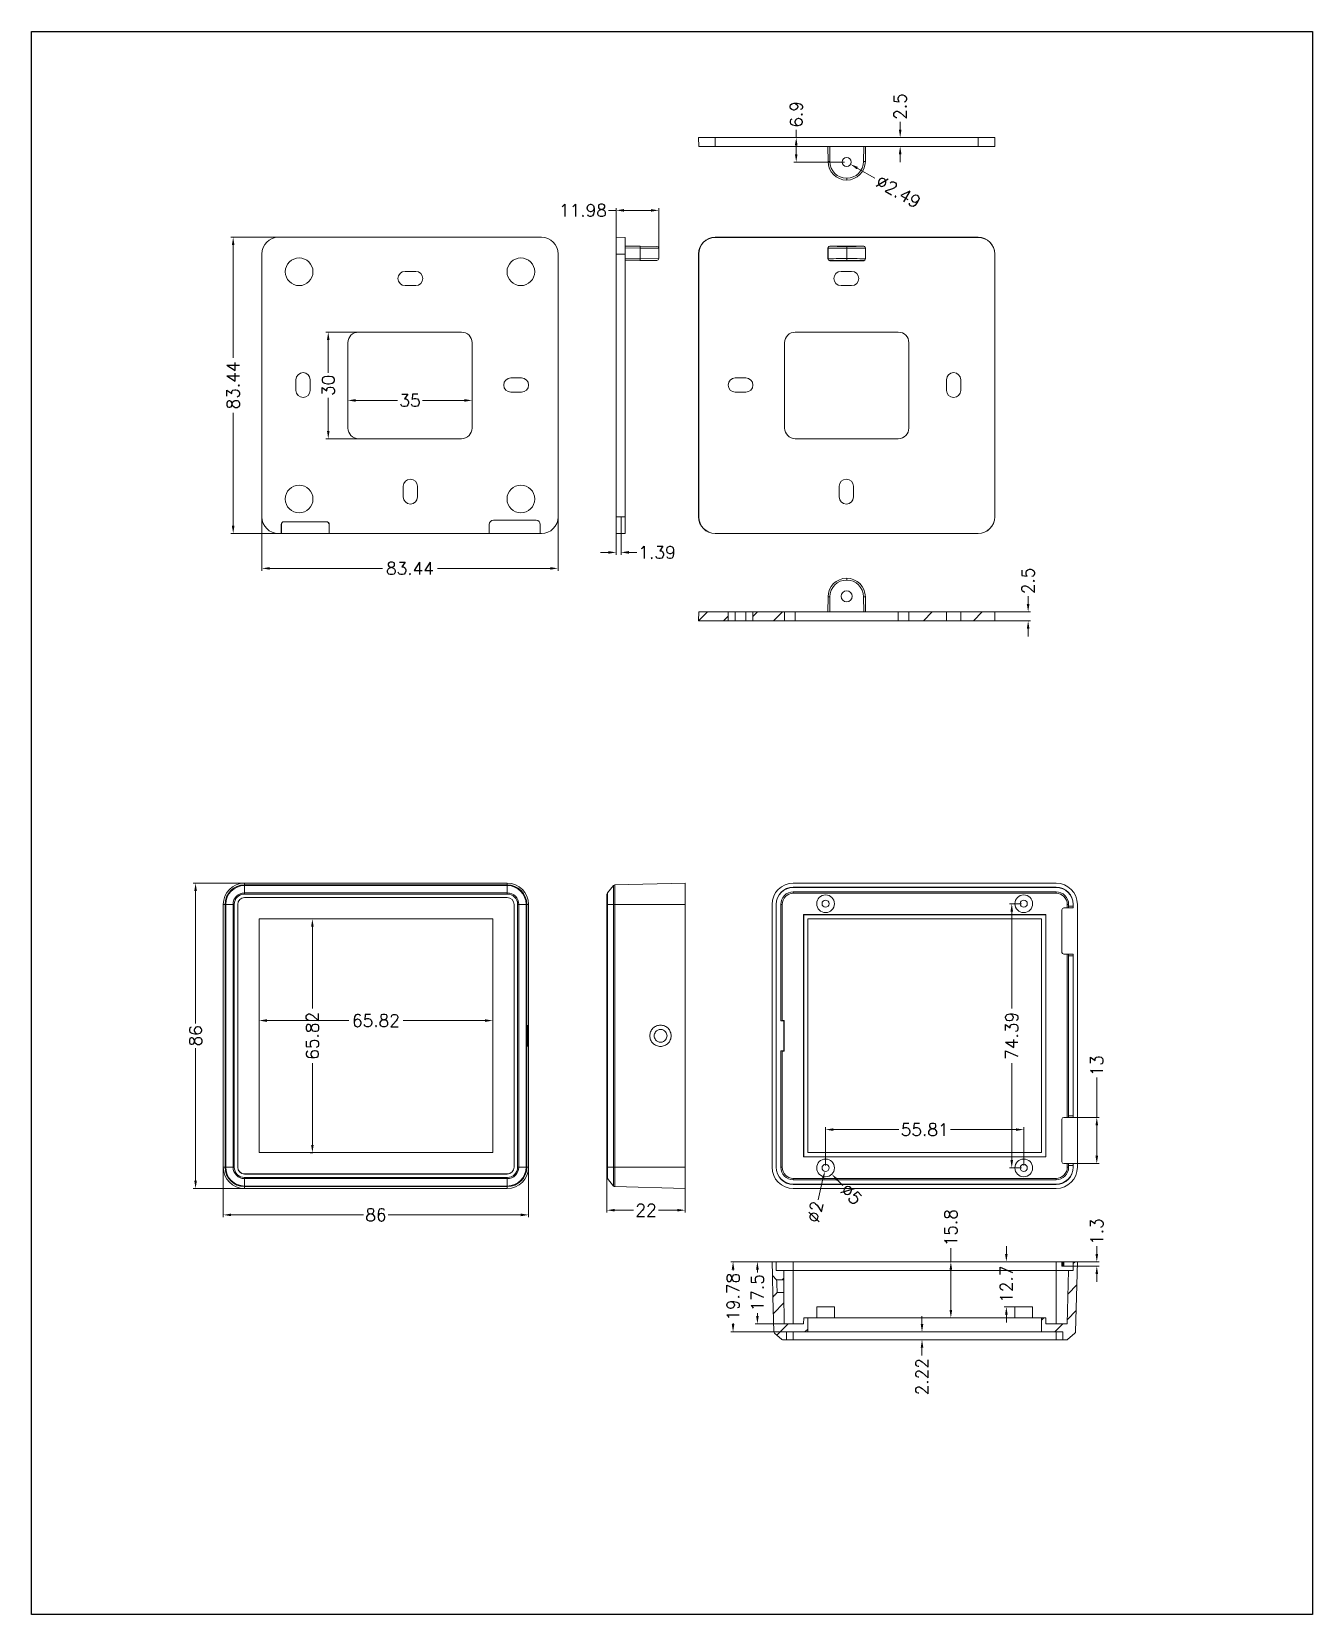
# Model space of a CAD drawing. Header units: millimetres. Extents: x 3222 to 3583, y 1077 to 1523.
import ezdxf

# ---------------------------------------------------------------- set-up
doc = ezdxf.new("R2010")
doc.units = ezdxf.units.MM
doc.layers.get('0').update_dxf_attribs({"linetype": 'CONTINUOUS'})
doc.layers.get('Defpoints').update_dxf_attribs({"linetype": 'CONTINUOUS'})
doc.layers.add('5', color=7, linetype='CONTINUOUS', true_color=0xffffff)
doc.layers.add('6', color=7, linetype='CONTINUOUS', true_color=0xffffff)
doc.styles.add('ROMANC', font='romanc.shx', dxfattribs={"bigfont": 'gbcbig.shx'})
doc.dimstyles.new('YanXiu', dxfattribs={"dimtxt": 2.5, "dimasz": 2.2, "dimexe": 0.66, "dimexo": 0.66, "dimgap": 0.66, "dimtad": 0, "dimdsep": 46, "dimtxsty": 'ROMANC', "dimcen": 0, "dimclrd": 256, "dimclre": 131, "dimclrt": 42, "dimazin": 2, "dimtfac": 1, "dimtofl": 0, "dimtmove": 0, "dimatfit": 3, "dimfxl": 0, "dimlwd": 5, "dimlwe": 5, "dimarcsym": 0})

msp = doc.modelspace()

# ---------------------------------------------------------------- blocks, each defined once
blk = doc.blocks.new('*D0')
at = {"color": 7, "lineweight": 0}
for p, q in [((-802.67, 71.25), (-802.67, 54.07)), ((-716.67, 69.83), (-716.67, 54.07))]:
    blk.add_line(p, q, dxfattribs=at)
at = {"lineweight": 0}
for p, q in [((-800.47, 54.73), (-763.17, 54.73)), ((-718.87, 54.73), (-756.18, 54.73))]:
    blk.add_line(p, q, dxfattribs=at)
for points in [[(-800.47, 55.1), (-800.47, 54.36), (-802.67, 54.73)], [(-718.87, 55.1), (-718.87, 54.36), (-716.67, 54.73)]]:
    blk.add_solid(points)
at = {"layer": 'Defpoints', "color": 0}
for p in [(-802.67, 71.91), (-716.67, 70.49), (-716.67, 54.73)]:
    blk.add_point(p, dxfattribs=at)
at = {"color": 7, "insert": (-759.67, 54.73), "char_height": 3.5, "attachment_point": 5, "style": 'ROMANC'}
blk.add_mtext('86', dxfattribs=at)
blk = doc.blocks.new('*D1')
at = {"color": 7, "lineweight": 0}
for p, q in [((-794.25, 148.16), (-811.12, 148.16)), ((-795.1, 62.16), (-811.12, 62.16))]:
    blk.add_line(p, q, dxfattribs=at)
at = {"lineweight": 0}
for p, q in [((-810.46, 145.96), (-810.46, 108.66)), ((-810.46, 64.36), (-810.46, 101.67))]:
    blk.add_line(p, q, dxfattribs=at)
for points in [[(-810.83, 145.96), (-810.09, 145.96), (-810.46, 148.16)], [(-810.83, 64.36), (-810.09, 64.36), (-810.46, 62.16)]]:
    blk.add_solid(points)
at = {"layer": 'Defpoints', "color": 0}
for p in [(-810.46, 148.16), (-793.59, 148.16), (-794.44, 62.16)]:
    blk.add_point(p, dxfattribs=at)
at = {"color": 7, "insert": (-810.46, 105.16), "char_height": 3.5, "attachment_point": 5, "rotation": 90, "style": 'ROMANC'}
blk.add_mtext('86', dxfattribs=at)
blk = doc.blocks.new('*D2')
at = {"color": 7, "lineweight": 0}
for p, q in [((-694.6, 68.33), (-694.6, 55.39)), ((-672.6, 69.23), (-672.6, 55.39))]:
    blk.add_line(p, q, dxfattribs=at)
at = {"lineweight": 0}
for p, q in [((-692.4, 56.05), (-687.09, 56.05)), ((-674.8, 56.05), (-680.11, 56.05))]:
    blk.add_line(p, q, dxfattribs=at)
for points in [[(-692.4, 56.41), (-692.4, 55.68), (-694.6, 56.05)], [(-674.8, 56.41), (-674.8, 55.68), (-672.6, 56.05)]]:
    blk.add_solid(points)
at = {"layer": 'Defpoints', "color": 0}
for p in [(-694.6, 68.99), (-672.6, 69.89), (-672.6, 56.05)]:
    blk.add_point(p, dxfattribs=at)
at = {"color": 7, "insert": (-683.6, 56.05), "char_height": 3.5, "attachment_point": 5, "style": 'ROMANC'}
blk.add_mtext('22', dxfattribs=at)
blk = doc.blocks.new('*D3')
at = {"lineweight": 0}
blk.add_line((-628.22, 63.03), (-629.75, 64.6), dxfattribs=at)
blk.add_solid([(-629.49, 64.86), (-630.02, 64.35), (-631.29, 66.18)])
at = {"layer": 'Defpoints', "color": 0}
for p in [(-634.78, 69.76), (-631.29, 66.18)]:
    blk.add_point(p, dxfattribs=at)
at = {"color": 7, "insert": (-625.78, 60.53), "char_height": 3.5, "attachment_point": 5, "rotation": 314.2916, "style": 'ROMANC'}
blk.add_mtext('∅5', dxfattribs=at)
blk = doc.blocks.new('*D4')
at = {"lineweight": 0}
blk.add_line((-635.16, 59), (-633.77, 64.85), dxfattribs=at)
blk.add_solid([(-634.13, 64.94), (-633.42, 64.77), (-633.27, 66.99)])
at = {"layer": 'Defpoints', "color": 0}
for p in [(-633.27, 66.99), (-632.8, 68.94)]:
    blk.add_point(p, dxfattribs=at)
at = {"color": 7, "insert": (-635.97, 55.6), "char_height": 3.5, "attachment_point": 5, "rotation": 76.6412, "style": 'ROMANC'}
blk.add_mtext('∅2', dxfattribs=at)
blk = doc.blocks.new('*D5')
at = {"lineweight": 0}
for p, q in [((-556.66, 43.75), (-556.66, 45.95)), ((-556.66, 38.05), (-556.66, 35.85))]:
    blk.add_line(p, q, dxfattribs=at)
at = {"color": 7, "lineweight": 0}
for p, q in [((-563.99, 41.55), (-556, 41.55)), ((-563.99, 40.25), (-556, 40.25))]:
    blk.add_line(p, q, dxfattribs=at)
for points in [[(-557.03, 43.75), (-556.29, 43.75), (-556.66, 41.55)], [(-557.03, 38.05), (-556.29, 38.05), (-556.66, 40.25)]]:
    blk.add_solid(points)
at = {"layer": 'Defpoints', "color": 0}
for p in [(-564.65, 41.55), (-564.65, 40.25), (-556.66, 41.55)]:
    blk.add_point(p, dxfattribs=at)
at = {"color": 7, "insert": (-556.66, 50.02), "char_height": 3.5, "attachment_point": 5, "rotation": 90, "style": 'ROMANC'}
blk.add_mtext('1.3', dxfattribs=at)
blk = doc.blocks.new('*D6')
at = {"lineweight": 0}
for p, q in [((-582.13, 43.75), (-582.13, 45.95)), ((-582.13, 26.65), (-582.13, 24.45))]:
    blk.add_line(p, q, dxfattribs=at)
at = {"color": 7, "lineweight": 0}
for p, q in [((-579.14, 41.55), (-582.79, 41.55)), ((-579.14, 28.85), (-582.79, 28.85))]:
    blk.add_line(p, q, dxfattribs=at)
for points in [[(-582.5, 43.75), (-581.77, 43.75), (-582.13, 41.55)], [(-582.5, 26.65), (-581.77, 26.65), (-582.13, 28.85)]]:
    blk.add_solid(points)
at = {"layer": 'Defpoints', "color": 0}
for p in [(-582.13, 41.55), (-578.48, 41.55), (-578.48, 28.85)]:
    blk.add_point(p, dxfattribs=at)
at = {"color": 7, "insert": (-582.13, 35.2), "char_height": 3.5, "attachment_point": 5, "rotation": 90, "style": 'ROMANC'}
blk.add_mtext('12.7', dxfattribs=at)
blk = doc.blocks.new('*D7')
at = {"lineweight": 0}
for p, q in [((-597.76, 41.55), (-597.76, 45.37)), ((-597.76, 27.95), (-597.76, 39.35))]:
    blk.add_line(p, q, dxfattribs=at)
at = {"color": 7, "lineweight": 0}
for p, q in [((-595.9, 41.55), (-598.42, 41.55)), ((-595.79, 25.75), (-598.42, 25.75))]:
    blk.add_line(p, q, dxfattribs=at)
for points in [[(-598.13, 39.35), (-597.4, 39.35), (-597.76, 41.55)], [(-598.13, 27.95), (-597.4, 27.95), (-597.76, 25.75)]]:
    blk.add_solid(points)
at = {"layer": 'Defpoints', "color": 0}
for p in [(-595.24, 41.55), (-597.76, 25.75), (-595.13, 25.75)]:
    blk.add_point(p, dxfattribs=at)
at = {"color": 7, "insert": (-597.76, 51.11), "char_height": 3.5, "attachment_point": 5, "rotation": 90, "style": 'ROMANC'}
blk.add_mtext('15.8', dxfattribs=at)
blk = doc.blocks.new('*D8')
at = {"color": 7, "lineweight": 0}
for p, q in [((-639.34, 41.55), (-659.76, 41.55)), ((-634.41, 21.77), (-659.76, 21.77))]:
    blk.add_line(p, q, dxfattribs=at)
at = {"lineweight": 0}
for p, q in [((-659.1, 39.35), (-659.1, 39.07)), ((-659.1, 23.97), (-659.1, 24.25))]:
    blk.add_line(p, q, dxfattribs=at)
for points in [[(-659.46, 39.35), (-658.73, 39.35), (-659.1, 41.55)], [(-659.46, 23.97), (-658.73, 23.97), (-659.1, 21.77)]]:
    blk.add_solid(points)
at = {"layer": 'Defpoints', "color": 0}
for p in [(-659.1, 41.55), (-638.68, 41.55), (-633.75, 21.77)]:
    blk.add_point(p, dxfattribs=at)
at = {"color": 7, "insert": (-659.1, 31.66), "char_height": 3.5, "attachment_point": 5, "rotation": 90, "style": 'ROMANC'}
blk.add_mtext('19.78', dxfattribs=at)
blk = doc.blocks.new('*D9')
at = {"lineweight": 0}
for p, q in [((-605.89, 23.97), (-605.89, 26.17)), ((-605.89, 17.35), (-605.89, 15.15))]:
    blk.add_line(p, q, dxfattribs=at)
at = {"color": 7, "lineweight": 0}
for p, q in [((-609.83, 21.77), (-605.23, 21.77)), ((-609.83, 19.55), (-605.23, 19.55))]:
    blk.add_line(p, q, dxfattribs=at)
for points in [[(-606.25, 23.97), (-605.52, 23.97), (-605.89, 21.77)], [(-606.25, 17.35), (-605.52, 17.35), (-605.89, 19.55)]]:
    blk.add_solid(points)
at = {"layer": 'Defpoints', "color": 0}
for p in [(-610.49, 21.77), (-610.49, 19.55), (-605.89, 19.55)]:
    blk.add_point(p, dxfattribs=at)
at = {"color": 7, "insert": (-605.89, 9.15), "char_height": 3.5, "attachment_point": 5, "rotation": 90, "style": 'ROMANC'}
blk.add_mtext('2.22', dxfattribs=at)
blk = doc.blocks.new('*D10')
at = {"color": 7, "lineweight": 0}
for p, q in [((-641.31, 41.55), (-652.9, 41.55)), ((-641.31, 24.05), (-652.9, 24.05))]:
    blk.add_line(p, q, dxfattribs=at)
at = {"lineweight": 0}
for p, q in [((-652.24, 39.35), (-652.24, 38.54)), ((-652.24, 26.25), (-652.24, 27.05))]:
    blk.add_line(p, q, dxfattribs=at)
for points in [[(-652.61, 39.35), (-651.87, 39.35), (-652.24, 41.55)], [(-652.61, 26.25), (-651.87, 26.25), (-652.24, 24.05)]]:
    blk.add_solid(points)
at = {"layer": 'Defpoints', "color": 0}
for p in [(-652.24, 41.55), (-640.65, 41.55), (-640.65, 24.05)]:
    blk.add_point(p, dxfattribs=at)
at = {"color": 7, "insert": (-652.24, 32.8), "char_height": 3.5, "attachment_point": 5, "rotation": 90, "style": 'ROMANC'}
blk.add_mtext('17.5', dxfattribs=at)
blk = doc.blocks.new('*D11')
at = {"lineweight": 0}
for p, q in [((-556.67, 82.16), (-556.67, 93.46)), ((-556.67, 71.36), (-556.67, 79.96))]:
    blk.add_line(p, q, dxfattribs=at)
at = {"color": 7, "lineweight": 0}
for p, q in [((-563.98, 82.16), (-556.01, 82.16)), ((-563.97, 69.16), (-556.01, 69.16))]:
    blk.add_line(p, q, dxfattribs=at)
for points in [[(-557.03, 79.96), (-556.3, 79.96), (-556.67, 82.16)], [(-557.03, 71.36), (-556.3, 71.36), (-556.67, 69.16)]]:
    blk.add_solid(points)
at = {"layer": 'Defpoints', "color": 0}
for p in [(-564.64, 82.16), (-564.63, 69.16), (-556.67, 69.16)]:
    blk.add_point(p, dxfattribs=at)
at = {"color": 7, "insert": (-556.67, 96.7), "char_height": 3.5, "attachment_point": 5, "rotation": 90, "style": 'ROMANC'}
blk.add_mtext('13', dxfattribs=at)
blk = doc.blocks.new('*D12')
at = {"color": 7, "lineweight": 0}
for p, q in [((-633.04, 68.63), (-633.04, 79.41)), ((-577.23, 68.63), (-577.23, 79.41))]:
    blk.add_line(p, q, dxfattribs=at)
at = {"lineweight": 0}
for p, q in [((-630.84, 78.75), (-612.37, 78.75)), ((-579.43, 78.75), (-597.89, 78.75))]:
    blk.add_line(p, q, dxfattribs=at)
for points in [[(-630.84, 79.11), (-630.84, 78.38), (-633.04, 78.75)], [(-579.43, 79.11), (-579.43, 78.38), (-577.23, 78.75)]]:
    blk.add_solid(points)
at = {"layer": 'Defpoints', "color": 0}
for p in [(-577.23, 78.75), (-633.04, 67.97), (-577.23, 67.97)]:
    blk.add_point(p, dxfattribs=at)
at = {"color": 7, "insert": (-605.13, 78.75), "char_height": 3.5, "attachment_point": 5, "style": 'ROMANC'}
blk.add_mtext('55.81', dxfattribs=at)
blk = doc.blocks.new('*D13')
at = {"color": 7, "lineweight": 0}
for p, q in [((-577.89, 142.36), (-581.27, 142.36)), ((-577.89, 67.97), (-581.27, 67.97))]:
    blk.add_line(p, q, dxfattribs=at)
at = {"lineweight": 0}
for p, q in [((-580.61, 140.16), (-580.61, 112.82)), ((-580.61, 70.17), (-580.61, 97.5))]:
    blk.add_line(p, q, dxfattribs=at)
for points in [[(-580.98, 140.16), (-580.25, 140.16), (-580.61, 142.36)], [(-580.98, 70.17), (-580.25, 70.17), (-580.61, 67.97)]]:
    blk.add_solid(points)
at = {"layer": 'Defpoints', "color": 0}
for p in [(-580.61, 142.36), (-577.23, 142.36), (-577.23, 67.97)]:
    blk.add_point(p, dxfattribs=at)
at = {"color": 7, "insert": (-580.61, 105.16), "char_height": 3.5, "attachment_point": 5, "rotation": 90, "style": 'ROMANC'}
blk.add_mtext('74.39', dxfattribs=at)
blk = doc.blocks.new('*D14')
at = {"color": 7, "lineweight": 0}
for p, q in [((-792.58, 118.17), (-792.58, 108.79)), ((-726.76, 118.17), (-726.76, 108.79))]:
    blk.add_line(p, q, dxfattribs=at)
at = {"lineweight": 0}
for p, q in [((-790.38, 109.45), (-767.33, 109.45)), ((-728.96, 109.45), (-752.01, 109.45))]:
    blk.add_line(p, q, dxfattribs=at)
for points in [[(-790.38, 109.82), (-790.38, 109.08), (-792.58, 109.45)], [(-728.96, 109.82), (-728.96, 109.08), (-726.76, 109.45)]]:
    blk.add_solid(points)
at = {"layer": 'Defpoints', "color": 0}
for p in [(-792.58, 118.83), (-726.76, 118.83), (-726.76, 109.45)]:
    blk.add_point(p, dxfattribs=at)
at = {"color": 7, "insert": (-759.67, 109.45), "char_height": 3.5, "attachment_point": 5, "style": 'ROMANC'}
blk.add_mtext('65.82', dxfattribs=at)
blk = doc.blocks.new('*D15')
at = {"color": 7, "lineweight": 0}
for p, q in [((-774.77, 138.07), (-778.22, 138.07)), ((-777.48, 72.25), (-778.22, 72.25))]:
    blk.add_line(p, q, dxfattribs=at)
at = {"lineweight": 0}
for p, q in [((-777.56, 135.87), (-777.56, 112.82)), ((-777.56, 74.45), (-777.56, 97.5))]:
    blk.add_line(p, q, dxfattribs=at)
for points in [[(-777.93, 135.87), (-777.2, 135.87), (-777.56, 138.07)], [(-777.93, 74.45), (-777.2, 74.45), (-777.56, 72.25)]]:
    blk.add_solid(points)
at = {"layer": 'Defpoints', "color": 0}
for p in [(-777.56, 138.07), (-774.11, 138.07), (-776.82, 72.25)]:
    blk.add_point(p, dxfattribs=at)
at = {"color": 7, "insert": (-777.56, 105.16), "char_height": 3.5, "attachment_point": 5, "rotation": 90, "style": 'ROMANC'}
blk.add_mtext('65.82', dxfattribs=at)
blk = doc.blocks.new('*D16')
at = {"color": 7, "lineweight": 0}
for p, q in [((-791.8, 269.9), (-791.8, 236.13)), ((-708.36, 264.92), (-708.36, 236.13))]:
    blk.add_line(p, q, dxfattribs=at)
at = {"lineweight": 0}
for p, q in [((-789.6, 236.79), (-757.82, 236.79)), ((-710.56, 236.79), (-742.33, 236.79))]:
    blk.add_line(p, q, dxfattribs=at)
for points in [[(-789.6, 237.15), (-789.6, 236.42), (-791.8, 236.79)], [(-710.56, 237.15), (-710.56, 236.42), (-708.36, 236.79)]]:
    blk.add_solid(points)
at = {"layer": 'Defpoints', "color": 0}
for p in [(-791.8, 270.56), (-708.36, 265.58), (-708.36, 236.79)]:
    blk.add_point(p, dxfattribs=at)
at = {"color": 7, "insert": (-750.08, 236.79), "char_height": 3.5, "attachment_point": 5, "style": 'ROMANC'}
blk.add_mtext('83.44', dxfattribs=at)
blk = doc.blocks.new('*D17')
at = {"color": 7, "lineweight": 0}
for p, q in [((-771.16, 330.03), (-800.53, 330.03)), ((-763.94, 246.59), (-800.53, 246.59))]:
    blk.add_line(p, q, dxfattribs=at)
at = {"lineweight": 0}
for p, q in [((-799.87, 327.83), (-799.87, 296.06)), ((-799.87, 248.79), (-799.87, 280.57))]:
    blk.add_line(p, q, dxfattribs=at)
for points in [[(-800.24, 327.83), (-799.51, 327.83), (-799.87, 330.03)], [(-800.24, 248.79), (-799.51, 248.79), (-799.87, 246.59)]]:
    blk.add_solid(points)
at = {"layer": 'Defpoints', "color": 0}
for p in [(-799.87, 330.03), (-770.5, 330.03), (-763.28, 246.59)]:
    blk.add_point(p, dxfattribs=at)
at = {"color": 7, "insert": (-799.87, 288.31), "char_height": 3.5, "attachment_point": 5, "rotation": 90, "style": 'ROMANC'}
blk.add_mtext('83.44', dxfattribs=at)
blk = doc.blocks.new('*D18')
at = {"color": 7, "lineweight": 0}
for p, q in [((-767.58, 290.93), (-767.58, 283.43)), ((-732.58, 287.65), (-732.58, 283.43))]:
    blk.add_line(p, q, dxfattribs=at)
at = {"lineweight": 0}
for p, q in [((-765.38, 284.09), (-753.57, 284.09)), ((-734.78, 284.09), (-746.58, 284.09))]:
    blk.add_line(p, q, dxfattribs=at)
for points in [[(-765.38, 284.45), (-765.38, 283.72), (-767.58, 284.09)], [(-734.78, 284.45), (-734.78, 283.72), (-732.58, 284.09)]]:
    blk.add_solid(points)
at = {"layer": 'Defpoints', "color": 0}
for p in [(-767.58, 291.59), (-732.58, 288.31), (-732.58, 284.09)]:
    blk.add_point(p, dxfattribs=at)
at = {"color": 7, "insert": (-750.08, 284.09), "char_height": 3.5, "attachment_point": 5, "style": 'ROMANC'}
blk.add_mtext('35', dxfattribs=at)
blk = doc.blocks.new('*D19')
at = {"color": 7, "lineweight": 0}
for p, q in [((-758.87, 303.31), (-773.76, 303.31)), ((-758.87, 273.31), (-773.76, 273.31))]:
    blk.add_line(p, q, dxfattribs=at)
at = {"lineweight": 0}
for p, q in [((-773.1, 301.11), (-773.1, 291.81)), ((-773.1, 275.51), (-773.1, 284.82))]:
    blk.add_line(p, q, dxfattribs=at)
for points in [[(-773.46, 301.11), (-772.73, 301.11), (-773.1, 303.31)], [(-773.46, 275.51), (-772.73, 275.51), (-773.1, 273.31)]]:
    blk.add_solid(points)
at = {"layer": 'Defpoints', "color": 0}
for p in [(-773.1, 303.31), (-758.21, 303.31), (-758.21, 273.31)]:
    blk.add_point(p, dxfattribs=at)
at = {"color": 7, "insert": (-773.1, 288.31), "char_height": 3.5, "attachment_point": 5, "rotation": 90, "style": 'ROMANC'}
blk.add_mtext('30', dxfattribs=at)
blk = doc.blocks.new('*D20')
at = {"lineweight": 0}
for p, q in [((-692.02, 337.61), (-694.22, 337.61)), ((-682.24, 337.61), (-689.82, 337.61))]:
    blk.add_line(p, q, dxfattribs=at)
at = {"color": 7, "lineweight": 0}
for p, q in [((-692.02, 328.33), (-692.02, 338.27)), ((-680.04, 326.15), (-680.04, 338.27))]:
    blk.add_line(p, q, dxfattribs=at)
for points in [[(-689.82, 337.97), (-689.82, 337.24), (-692.02, 337.61)], [(-682.24, 337.97), (-682.24, 337.24), (-680.04, 337.61)]]:
    blk.add_solid(points)
at = {"layer": 'Defpoints', "color": 0}
for p in [(-692.02, 337.61), (-692.02, 327.67), (-680.04, 325.49)]:
    blk.add_point(p, dxfattribs=at)
at = {"color": 7, "insert": (-701.38, 337.61), "char_height": 3.5, "attachment_point": 5, "style": 'ROMANC'}
blk.add_mtext('11.98', dxfattribs=at)
blk = doc.blocks.new('*D21')
at = {"color": 7, "lineweight": 0}
for p, q in [((-626.62, 358.12), (-641.97, 358.12)), ((-627.75, 351.22), (-641.97, 351.22))]:
    blk.add_line(p, q, dxfattribs=at)
at = {"lineweight": 0}
for p, q in [((-641.31, 358.12), (-641.31, 360.32)), ((-641.31, 353.42), (-641.31, 355.92))]:
    blk.add_line(p, q, dxfattribs=at)
for points in [[(-641.68, 355.92), (-640.94, 355.92), (-641.31, 358.12)], [(-641.68, 353.42), (-640.94, 353.42), (-641.31, 351.22)]]:
    blk.add_solid(points)
at = {"layer": 'Defpoints', "color": 0}
for p in [(-641.31, 358.12), (-625.96, 358.12), (-627.09, 351.22)]:
    blk.add_point(p, dxfattribs=at)
at = {"color": 7, "insert": (-641.31, 364.65), "char_height": 3.5, "attachment_point": 5, "rotation": 90, "style": 'ROMANC'}
blk.add_mtext('6.9', dxfattribs=at)
blk = doc.blocks.new('*D22')
at = {"lineweight": 0}
for p, q in [((-612.04, 360.32), (-612.04, 362.52)), ((-612.04, 353.42), (-612.04, 351.22))]:
    blk.add_line(p, q, dxfattribs=at)
at = {"color": 7, "lineweight": 0}
for p, q in [((-613.57, 358.12), (-611.38, 358.12)), ((-613.57, 355.62), (-611.38, 355.62))]:
    blk.add_line(p, q, dxfattribs=at)
for points in [[(-612.4, 360.32), (-611.67, 360.32), (-612.04, 358.12)], [(-612.4, 353.42), (-611.67, 353.42), (-612.04, 355.62)]]:
    blk.add_solid(points)
at = {"layer": 'Defpoints', "color": 0}
for p in [(-614.23, 358.12), (-612.04, 358.12), (-614.23, 355.62)]:
    blk.add_point(p, dxfattribs=at)
at = {"color": 7, "insert": (-612.04, 366.85), "char_height": 3.5, "attachment_point": 5, "rotation": 90, "style": 'ROMANC'}
blk.add_mtext('2.5', dxfattribs=at)
blk = doc.blocks.new('*D23')
at = {"lineweight": 0}
blk.add_line((-619.2, 346.69), (-624.11, 349.51), dxfattribs=at)
blk.add_solid([(-623.93, 349.83), (-624.29, 349.19), (-626.02, 350.6)])
at = {"layer": 'Defpoints', "color": 0}
for p in [(-628.17, 351.84), (-626.02, 350.6)]:
    blk.add_point(p, dxfattribs=at)
at = {"color": 7, "insert": (-612.56, 342.88), "char_height": 3.5, "attachment_point": 5, "rotation": 330.1527, "style": 'ROMANC'}
blk.add_mtext('∅2.49', dxfattribs=at)
blk = doc.blocks.new('*D24')
at = {"color": 7, "lineweight": 0}
for p, q in [((-692.02, 248.29), (-692.02, 240.63)), ((-690.63, 248.29), (-690.63, 240.63))]:
    blk.add_line(p, q, dxfattribs=at)
at = {"lineweight": 0}
for p, q in [((-694.22, 241.29), (-696.42, 241.29)), ((-688.43, 241.29), (-686.23, 241.29))]:
    blk.add_line(p, q, dxfattribs=at)
for points in [[(-694.22, 241.66), (-694.22, 240.92), (-692.02, 241.29)], [(-688.43, 241.66), (-688.43, 240.92), (-690.63, 241.29)]]:
    blk.add_solid(points)
at = {"layer": 'Defpoints', "color": 0}
for p in [(-692.02, 248.95), (-690.63, 248.95), (-690.63, 241.29)]:
    blk.add_point(p, dxfattribs=at)
at = {"color": 7, "insert": (-680.49, 241.29), "char_height": 3.5, "attachment_point": 5, "style": 'ROMANC'}
blk.add_mtext('1.39', dxfattribs=at)
blk = doc.blocks.new('*D25')
at = {"lineweight": 0}
for p, q in [((-576, 226.73), (-576, 228.93)), ((-576, 219.83), (-576, 217.63))]:
    blk.add_line(p, q, dxfattribs=at)
at = {"color": 7, "lineweight": 0}
for p, q in [((-592.09, 224.53), (-575.34, 224.53)), ((-592.09, 222.03), (-575.34, 222.03))]:
    blk.add_line(p, q, dxfattribs=at)
for points in [[(-576.37, 226.73), (-575.64, 226.73), (-576, 224.53)], [(-576.37, 219.83), (-575.64, 219.83), (-576, 222.03)]]:
    blk.add_solid(points)
at = {"layer": 'Defpoints', "color": 0}
for p in [(-592.75, 224.53), (-576, 224.53), (-592.75, 222.03)]:
    blk.add_point(p, dxfattribs=at)
at = {"color": 7, "insert": (-576, 233.26), "char_height": 3.5, "attachment_point": 5, "rotation": 90, "style": 'ROMANC'}
blk.add_mtext('2.5', dxfattribs=at)

# ---------------------------------------------------------------- dimensions: what is measured, and where the dimension line sits
for base, p1, p2, picture, middle in [((3437.258, 1492.742), (3451.474, 1485.842), (3452.611, 1492.742), '*D21', (3437.258, 1499.268)), ((3466.534, 1492.742), (3464.339, 1490.242), (3464.339, 1492.742), '*D22', (3466.534, 1501.468)), ((3278.695, 1464.655), (3315.292, 1381.211), (3308.065, 1464.655), '*D17', (3278.695, 1422.933)), ((3305.472, 1437.933), (3320.358, 1407.933), (3320.358, 1437.933), '*D19', (3305.472, 1422.933)), ((3502.564, 1359.15), (3485.823, 1356.65), (3485.823, 1359.15), '*D25', (3502.564, 1367.877)), ((3268.108, 1282.784), (3284.125, 1196.784), (3284.976, 1282.784), '*D1', (3268.108, 1239.784)), ((3521.909, 1176.166), (3513.918, 1174.866), (3513.918, 1176.166), '*D5', (3521.909, 1184.643)), ((3496.437, 1176.166), (3500.092, 1163.466), (3500.092, 1176.166), '*D6', (3496.437, 1169.816)), ((3472.681, 1154.166), (3468.076, 1156.386), (3468.076, 1154.166), '*D9', (3472.681, 1143.773))]:
    dim = msp.add_linear_dim(base=base, p1=p1, p2=p2, angle=90, dimstyle='YanXiu', override={"dimtxt": 3.5, "dimclre": 7, "dimclrt": 7, "dimlwd": 0, "dimlwe": 0})
    dim.commit()
    dim.dimension.update_dxf_attribs({"geometry": picture, "text_midpoint": middle, "insert": (4078.569, 1134.62)})
for p1, p2, picture, middle in [((3450.395, 1486.461), (3452.553, 1485.223), '*D23', (3466.01, 1477.501)), ((3445.764, 1203.56), (3445.302, 1201.614), '*D4', (3442.597, 1190.223))]:
    dim = msp.add_diameter_dim_2p(p1=p1, p2=p2, dimstyle='YanXiu', override={"dimtxt": 3.5, "dimclre": 7, "dimclrt": 7, "dimlwd": 0, "dimlwe": 0})
    dim.commit()
    dim.dimension.update_dxf_attribs({"geometry": picture, "text_midpoint": middle, "dimtype": 131, "insert": (4078.569, 1134.62)})
for base, p1, p2, picture, middle in [((3386.545, 1472.226), (3398.525, 1460.113), (3386.545, 1462.294), '*D20', (3377.185, 1472.226)), ((3345.992, 1418.707), (3310.992, 1426.211), (3345.992, 1422.933), '*D18', (3328.492, 1418.707)), ((3370.213, 1371.407), (3286.77, 1405.179), (3370.213, 1400.196), '*D16', (3328.492, 1371.407)), ((3387.939, 1375.909), (3386.545, 1383.572), (3387.939, 1383.572), '*D24', (3398.082, 1375.909)), ((3361.896, 1189.351), (3275.896, 1206.535), (3361.896, 1205.112), '*D0', (3318.896, 1189.351)), ((3405.968, 1190.666), (3383.968, 1203.613), (3405.968, 1204.513), '*D2', (3394.968, 1190.666))]:
    dim = msp.add_linear_dim(base=base, p1=p1, p2=p2, dimstyle='YanXiu', override={"dimtxt": 3.5, "dimclre": 7, "dimclrt": 7, "dimlwd": 0, "dimlwe": 0})
    dim.commit()
    dim.dimension.update_dxf_attribs({"geometry": picture, "text_midpoint": middle, "insert": (4078.569, 1134.62)})
at = {"color": 1}
for base, p1, p2, picture, middle in [((3497.955, 1276.98), (3501.342, 1202.587), (3501.342, 1276.98), '*D13', (3497.955, 1239.784)), ((3301.005, 1272.694), (3301.746, 1206.873), (3304.464, 1272.694), '*D15', (3301.005, 1239.784))]:
    dim = msp.add_linear_dim(base=base, p1=p1, p2=p2, angle=90, dimstyle='YanXiu', override={"dimtxt": 3.5, "dimclre": 7, "dimclrt": 7, "dimlwd": 0, "dimlwe": 0}, dxfattribs=at)
    dim.commit()
    dim.dimension.update_dxf_attribs({"geometry": picture, "text_midpoint": middle, "insert": (4078.569, 1134.62)})
for base, p1, p2, picture, middle in [((3351.806, 1244.07), (3285.985, 1253.451), (3351.806, 1253.451), '*D14', (3318.896, 1244.07)), ((3501.342, 1213.368), (3445.533, 1202.587), (3501.342, 1202.587), '*D12', (3473.438, 1213.368))]:
    dim = msp.add_linear_dim(base=base, p1=p1, p2=p2, dimstyle='YanXiu', override={"dimtxt": 3.5, "dimclre": 7, "dimclrt": 7, "dimlwd": 0, "dimlwe": 0}, dxfattribs=at)
    dim.commit()
    dim.dimension.update_dxf_attribs({"geometry": picture, "text_midpoint": middle, "insert": (4078.569, 1134.62)})
for base, p1, p2, picture, middle in [((3521.903, 1203.784), (3513.929, 1216.784), (3513.937, 1203.784), '*D11', (3521.903, 1231.325)), ((3480.805, 1160.366), (3483.327, 1176.166), (3483.437, 1160.366), '*D7', (3480.805, 1185.728)), ((3419.471, 1176.166), (3444.824, 1156.386), (3439.889, 1176.166), '*D8', (3419.471, 1166.276)), ((3426.33, 1176.166), (3437.916, 1158.666), (3437.916, 1176.166), '*D10', (3426.33, 1167.416))]:
    dim = msp.add_linear_dim(base=base, p1=p1, p2=p2, angle=90, dimstyle='YanXiu', override={"dimtxt": 3.5, "dimclre": 7, "dimclrt": 7, "dimlwd": 0, "dimlwe": 0})
    dim.commit()
    dim.dimension.update_dxf_attribs({"geometry": picture, "text_midpoint": middle, "dimtype": 128, "insert": (4078.569, 1134.62)})
dim = msp.add_diameter_dim_2p(p1=(3443.788, 1204.376), p2=(3447.279, 1200.797), dimstyle='YanXiu', override={"dimtxt": 3.5, "dimclre": 7, "dimclrt": 7, "dimlwd": 0, "dimlwe": 0})
dim.commit()
dim.dimension.update_dxf_attribs({"geometry": '*D3', "text_midpoint": (3452.791, 1195.147), "insert": (4078.569, 1134.62)})

# ---------------------------------------------------------------- linework, layer by layer
at = {"color": 7, "linetype": 'Continuous', "lineweight": 0}
for p, q in [((3515.271, 1175.648), (3515.789, 1176.166)), ((3433.294, 1171.066), (3433.748, 1171.52)), ((3513.801, 1167.142), (3516.266, 1169.607)), ((3430.82, 1161.556), (3433.809, 1164.545)), ((3506.348, 1159.69), (3507.025, 1160.366)), ((3513.611, 1159.917), (3516.077, 1162.382)), ((3431.78, 1155.48), (3434.966, 1158.666)), ((3439.722, 1156.386), (3440.527, 1157.191)), ((3510.081, 1156.386), (3512.361, 1158.666))]:
    msp.add_line(p, q, dxfattribs=at)
at = {"color": 1}
msp.add_lwpolyline([(3221.944, 1522.555), (3582.608, 1522.555), (3582.608, 1076.86), (3221.944, 1076.86)], close=True, dxfattribs=at)
at = {"layer": '5', "color": 7, "linetype": 'Continuous', "lineweight": 0}
for p, q in [((3281.896, 1282.784), (3355.896, 1282.784)), ((3281.896, 1282.784), (3281.896, 1282.266)), ((3281.896, 1282.266), (3355.896, 1282.266)), ((3281.896, 1282.266), (3281.896, 1282.087)), ((3355.896, 1282.087), (3281.896, 1282.087)), ((3281.896, 1282.087), (3281.896, 1280.016)), ((3281.896, 1280.016), (3281.896, 1279.694)), ((3281.896, 1280.016), (3355.896, 1280.016)), ((3355.896, 1279.694), (3281.896, 1279.694)), ((3355.896, 1282.266), (3355.896, 1282.784)), ((3355.896, 1282.266), (3355.896, 1282.087)), ((3355.896, 1280.016), (3355.896, 1282.087)), ((3355.896, 1280.016), (3355.896, 1279.694)), ((3383.968, 1276.784), (3383.968, 1279.694)), ((3384.085, 1280.016), (3385.823, 1282.087)), ((3384.085, 1280.016), (3384.085, 1276.784)), ((3385.823, 1282.087), (3385.823, 1276.784)), ((3386.193, 1282.266), (3405.968, 1282.784)), ((3386.193, 1282.266), (3386.193, 1276.784)), ((3405.968, 1282.784), (3405.968, 1276.784)), ((3510.438, 1282.784), (3436.438, 1282.784)), ((3510.438, 1281.625), (3436.438, 1281.625)), ((3436.438, 1281.582), (3436.438, 1281.625)), ((3510.438, 1281.582), (3436.438, 1281.582)), ((3436.438, 1279.924), (3436.438, 1280.317)), ((3436.438, 1280.317), (3510.438, 1280.317)), ((3510.438, 1279.924), (3436.438, 1279.924)), ((3510.438, 1281.582), (3510.438, 1281.625)), ((3510.438, 1280.317), (3510.438, 1279.924)), ((3275.896, 1202.784), (3275.896, 1276.784)), ((3276.413, 1276.784), (3275.896, 1276.784)), ((3276.413, 1202.784), (3276.413, 1276.784)), ((3276.413, 1276.784), (3276.592, 1276.784)), ((3278.663, 1276.784), (3276.592, 1276.784)), ((3276.592, 1276.784), (3276.592, 1202.784)), ((3278.663, 1202.784), (3278.663, 1276.784)), ((3278.663, 1276.784), (3278.985, 1276.784)), ((3278.985, 1276.784), (3278.985, 1202.784)), ((3279.973, 1202.784), (3279.973, 1276.784)), ((3279.985, 1276.784), (3279.973, 1276.784)), ((3279.985, 1202.784), (3279.985, 1276.784)), ((3281.896, 1278.694), (3281.896, 1278.706)), ((3281.896, 1278.706), (3355.896, 1278.706)), ((3281.896, 1278.694), (3355.896, 1278.694)), ((3355.896, 1278.694), (3355.896, 1278.706)), ((3357.806, 1276.784), (3357.818, 1276.784)), ((3357.806, 1276.784), (3357.806, 1202.784)), ((3357.818, 1276.784), (3357.818, 1202.784)), ((3358.806, 1276.784), (3359.128, 1276.784)), ((3358.806, 1202.784), (3358.806, 1276.784)), ((3359.128, 1276.784), (3359.128, 1202.784)), ((3361.199, 1276.784), (3359.128, 1276.784)), ((3361.199, 1276.784), (3361.378, 1276.784)), ((3361.199, 1202.784), (3361.199, 1276.784)), ((3361.896, 1276.784), (3361.378, 1276.784)), ((3361.378, 1276.784), (3361.378, 1202.784)), ((3361.896, 1276.784), (3361.896, 1202.784)), ((3383.968, 1276.784), (3384.085, 1276.784)), ((3383.968, 1202.784), (3383.968, 1276.784)), ((3384.085, 1276.784), (3384.085, 1202.784)), ((3385.823, 1276.784), (3384.085, 1276.784)), ((3385.823, 1276.784), (3386.193, 1276.784)), ((3385.823, 1202.784), (3385.823, 1276.784)), ((3405.968, 1276.784), (3386.193, 1276.784)), ((3386.193, 1276.784), (3386.193, 1202.784)), ((3405.968, 1276.784), (3405.968, 1202.784)), ((3430.438, 1276.784), (3430.438, 1202.784)), ((3431.64, 1276.784), (3431.596, 1276.784)), ((3431.596, 1276.784), (3431.596, 1202.784)), ((3431.64, 1276.784), (3431.64, 1202.784)), ((3432.904, 1243.992), (3432.904, 1276.784)), ((3432.904, 1276.784), (3433.297, 1276.784)), ((3433.297, 1276.784), (3433.297, 1244.123)), ((3512.079, 1275.284), (3512.079, 1263.284)), ((3515.28, 1275.784), (3512.579, 1275.784)), ((3513.579, 1276.784), (3513.972, 1276.784)), ((3513.579, 1275.783), (3513.579, 1276.784)), ((3513.937, 1276.284), (3513.972, 1276.284)), ((3513.937, 1275.783), (3513.937, 1276.284)), ((3513.972, 1276.784), (3513.972, 1276.284)), ((3515.236, 1276.284), (3513.972, 1276.284)), ((3515.236, 1276.284), (3515.236, 1276.784)), ((3515.236, 1276.784), (3515.28, 1276.784)), ((3515.236, 1275.783), (3515.236, 1276.284)), ((3515.28, 1276.784), (3515.28, 1275.784)), ((3516.438, 1202.784), (3516.438, 1276.784)), ((3285.985, 1272.694), (3351.806, 1272.694)), ((3285.985, 1206.873), (3285.985, 1272.694)), ((3351.806, 1272.694), (3351.806, 1206.873)), ((3507.548, 1273.894), (3439.327, 1273.894)), ((3439.327, 1273.894), (3439.327, 1205.673)), ((3439.357, 1273.865), (3439.327, 1273.894)), ((3439.357, 1273.865), (3507.519, 1273.865)), ((3439.357, 1205.703), (3439.357, 1273.865)), ((3440.527, 1206.873), (3440.527, 1272.694)), ((3440.527, 1272.694), (3506.348, 1272.694)), ((3506.348, 1272.694), (3506.348, 1206.873)), ((3507.519, 1273.865), (3507.548, 1273.894)), ((3507.519, 1273.865), (3507.519, 1205.703)), ((3507.548, 1205.673), (3507.548, 1273.894)), ((3512.579, 1262.784), (3515.28, 1262.784)), ((3513.579, 1216.785), (3513.579, 1262.783)), ((3513.937, 1262.284), (3513.937, 1262.784)), ((3513.972, 1262.284), (3513.937, 1262.284)), ((3513.972, 1262.284), (3515.236, 1262.284)), ((3513.972, 1262.284), (3513.972, 1217.284)), ((3515.236, 1262.284), (3515.236, 1262.784)), ((3515.236, 1217.284), (3515.236, 1262.284)), ((3515.28, 1262.784), (3515.28, 1216.784)), ((3432.904, 1243.992), (3433.297, 1244.123)), ((3432.904, 1243.992), (3433.73, 1243.992)), ((3433.861, 1244.123), (3433.297, 1244.123)), ((3433.73, 1243.992), (3433.861, 1244.123)), ((3433.73, 1243.992), (3433.73, 1235.575)), ((3433.861, 1235.444), (3433.861, 1244.123)), ((3433.73, 1235.575), (3432.904, 1235.575)), ((3432.904, 1202.784), (3432.904, 1235.575)), ((3433.297, 1235.444), (3432.904, 1235.575)), ((3433.297, 1235.444), (3433.861, 1235.444)), ((3433.297, 1235.444), (3433.297, 1202.784)), ((3433.73, 1235.575), (3433.861, 1235.444)), ((3512.579, 1216.784), (3515.28, 1216.784)), ((3513.937, 1217.284), (3513.972, 1217.284)), ((3513.937, 1216.783), (3513.937, 1217.284)), ((3513.972, 1217.284), (3515.236, 1217.284)), ((3515.213, 1216.783), (3515.213, 1217.284)), ((3512.079, 1204.284), (3512.079, 1216.284)), ((3351.806, 1206.873), (3285.985, 1206.873)), ((3439.357, 1205.703), (3439.327, 1205.673)), ((3439.327, 1205.673), (3507.548, 1205.673)), ((3507.519, 1205.703), (3439.357, 1205.703)), ((3506.348, 1206.873), (3440.527, 1206.873)), ((3507.519, 1205.703), (3507.548, 1205.673)), ((3515.28, 1203.784), (3512.579, 1203.784)), ((3513.579, 1202.784), (3513.579, 1203.784)), ((3513.937, 1203.284), (3513.937, 1203.784)), ((3515.213, 1203.284), (3515.213, 1203.784)), ((3515.28, 1203.784), (3515.28, 1202.784)), ((3275.896, 1202.784), (3276.413, 1202.784)), ((3276.413, 1202.784), (3276.592, 1202.784)), ((3276.592, 1202.784), (3278.663, 1202.784)), ((3278.663, 1202.784), (3278.985, 1202.784)), ((3279.985, 1202.784), (3279.973, 1202.784)), ((3281.896, 1200.873), (3281.896, 1200.861)), ((3355.896, 1200.873), (3281.896, 1200.873)), ((3355.896, 1200.861), (3281.896, 1200.861)), ((3281.896, 1199.873), (3281.896, 1199.551)), ((3281.896, 1199.873), (3355.896, 1199.873)), ((3355.896, 1199.551), (3281.896, 1199.551)), ((3281.896, 1199.551), (3281.896, 1197.48)), ((3355.896, 1200.873), (3355.896, 1200.861)), ((3355.896, 1199.873), (3355.896, 1199.551)), ((3355.896, 1197.48), (3355.896, 1199.551)), ((3357.806, 1202.784), (3357.818, 1202.784)), ((3358.806, 1202.784), (3359.128, 1202.784)), ((3359.128, 1202.784), (3361.199, 1202.784)), ((3361.199, 1202.784), (3361.378, 1202.784)), ((3361.378, 1202.784), (3361.896, 1202.784)), ((3383.968, 1202.784), (3384.085, 1202.784)), ((3383.968, 1199.873), (3383.968, 1202.784)), ((3384.085, 1199.551), (3384.085, 1202.784)), ((3384.085, 1202.784), (3385.823, 1202.784)), ((3385.823, 1197.48), (3384.085, 1199.551)), ((3385.823, 1197.48), (3385.823, 1202.784)), ((3385.823, 1202.784), (3386.193, 1202.784)), ((3386.193, 1202.784), (3405.968, 1202.784)), ((3386.193, 1202.784), (3386.193, 1197.301)), ((3405.968, 1196.784), (3405.968, 1202.784)), ((3431.64, 1202.784), (3431.596, 1202.784)), ((3433.297, 1202.784), (3432.904, 1202.784)), ((3436.438, 1199.25), (3436.438, 1199.643)), ((3436.438, 1199.643), (3510.438, 1199.643)), ((3510.438, 1199.25), (3436.438, 1199.25)), ((3510.438, 1199.643), (3510.438, 1199.25)), ((3513.972, 1202.784), (3513.579, 1202.784)), ((3513.972, 1203.284), (3513.937, 1203.284)), ((3515.236, 1203.284), (3513.972, 1203.284)), ((3513.972, 1203.284), (3513.972, 1202.784)), ((3515.236, 1202.784), (3515.236, 1203.284)), ((3515.236, 1202.784), (3515.28, 1202.784)), ((3281.896, 1197.48), (3355.896, 1197.48)), ((3281.896, 1197.48), (3281.896, 1197.301)), ((3355.896, 1197.301), (3281.896, 1197.301)), ((3281.896, 1197.301), (3281.896, 1196.784)), ((3355.896, 1196.784), (3281.896, 1196.784)), ((3355.896, 1197.48), (3355.896, 1197.301)), ((3355.896, 1196.784), (3355.896, 1197.301)), ((3405.968, 1196.784), (3386.193, 1197.301)), ((3436.438, 1197.985), (3436.438, 1197.942)), ((3436.438, 1197.985), (3510.438, 1197.985)), ((3436.438, 1197.942), (3510.438, 1197.942)), ((3436.438, 1196.784), (3510.438, 1196.784)), ((3510.438, 1197.985), (3510.438, 1197.942)), ((3431.596, 1176.166), (3430.438, 1176.166)), ((3430.438, 1176.166), (3430.541, 1172.235)), ((3430.541, 1172.235), (3431.74, 1171.066)), ((3430.698, 1166.235), (3430.541, 1172.235)), ((3431.596, 1176.166), (3431.64, 1173.666)), ((3436.438, 1176.166), (3431.596, 1176.166)), ((3433.73, 1173.666), (3431.64, 1173.666)), ((3433.752, 1171.066), (3433.73, 1173.666)), ((3433.73, 1173.666), (3436.438, 1173.666)), ((3510.438, 1176.166), (3436.438, 1176.166)), ((3436.438, 1173.666), (3436.438, 1176.166)), ((3436.438, 1158.666), (3436.438, 1173.666)), ((3436.438, 1173.666), (3510.438, 1173.666)), ((3510.438, 1173.666), (3510.438, 1176.166)), ((3512.079, 1176.166), (3510.438, 1176.166)), ((3510.438, 1173.666), (3510.438, 1158.666)), ((3510.438, 1173.666), (3513.972, 1173.666)), ((3512.079, 1174.866), (3512.079, 1176.166)), ((3512.079, 1176.166), (3512.579, 1176.166)), ((3512.079, 1175.841), (3512.579, 1175.841)), ((3512.079, 1175.516), (3512.579, 1175.516)), ((3512.079, 1175.191), (3512.579, 1175.191)), ((3512.579, 1174.866), (3512.079, 1174.866)), ((3512.117, 1176.166), (3512.117, 1174.866)), ((3512.225, 1176.166), (3512.225, 1174.866)), ((3512.387, 1176.166), (3512.387, 1174.866)), ((3512.579, 1176.166), (3512.579, 1174.866)), ((3512.579, 1176.166), (3512.579, 1174.866)), ((3512.579, 1176.166), (3515.28, 1176.166)), ((3512.579, 1174.866), (3515.257, 1174.866)), ((3513.579, 1158.666), (3513.972, 1173.666)), ((3515.236, 1173.666), (3513.972, 1173.666)), ((3515.236, 1173.666), (3515.28, 1176.166)), ((3516.438, 1176.166), (3515.28, 1176.166)), ((3515.92, 1156.391), (3516.438, 1176.166)), ((3433.752, 1171.066), (3431.74, 1171.066)), ((3433.784, 1167.466), (3433.752, 1171.066)), ((3430.698, 1166.235), (3430.956, 1156.391)), ((3431.897, 1167.466), (3433.784, 1167.466)), ((3433.861, 1158.666), (3433.784, 1167.466)), ((3443.033, 1163.466), (3443.033, 1160.366)), ((3448.033, 1163.466), (3443.033, 1163.466)), ((3448.033, 1160.366), (3448.033, 1163.466)), ((3498.842, 1163.466), (3498.842, 1160.366)), ((3498.842, 1163.466), (3501.342, 1163.466)), ((3501.342, 1163.466), (3503.842, 1163.466)), ((3503.842, 1160.366), (3503.842, 1163.466)), ((3439.357, 1160.366), (3439.327, 1158.666)), ((3440.527, 1160.366), (3439.357, 1160.366)), ((3440.527, 1160.366), (3440.527, 1156.386)), ((3440.527, 1160.366), (3506.348, 1160.366)), ((3507.519, 1160.366), (3506.348, 1160.366)), ((3506.348, 1156.386), (3506.348, 1160.366)), ((3507.548, 1158.666), (3507.519, 1160.366)), ((3431.134, 1156.021), (3433.206, 1154.283)), ((3439.327, 1158.666), (3433.861, 1158.666)), ((3434.516, 1154.166), (3434.527, 1156.386)), ((3440.527, 1156.386), (3434.527, 1156.386)), ((3436.438, 1156.386), (3436.438, 1154.166)), ((3506.348, 1156.386), (3440.527, 1156.386)), ((3512.348, 1156.386), (3506.348, 1156.386)), ((3513.579, 1158.666), (3507.548, 1158.666)), ((3510.438, 1156.386), (3510.438, 1154.166)), ((3512.348, 1156.386), (3512.36, 1154.166)), ((3513.67, 1154.283), (3515.742, 1156.021)), ((3434.516, 1154.166), (3433.527, 1154.166)), ((3436.438, 1154.166), (3434.516, 1154.166)), ((3510.438, 1154.166), (3436.438, 1154.166)), ((3512.36, 1154.166), (3510.438, 1154.166)), ((3513.349, 1154.166), (3512.36, 1154.166))]:
    msp.add_line(p, q, dxfattribs=at)
for centre, radius in [((3445.533, 1276.98), 2.5), ((3445.533, 1276.98), 1), ((3501.342, 1202.587), 2.5), ((3501.342, 1202.587), 1)]:
    msp.add_circle(centre, radius, dxfattribs=at)
at = {"layer": '5', "color": 7, "linetype": 'Continuous', "lineweight": 0, "extrusion": (0, 0, -1)}
for centre, radius in [((-3501.342, 1276.98), 2.5), ((-3501.342, 1276.98), 1), ((-3445.533, 1202.587), 2.5), ((-3445.533, 1202.587), 1)]:
    msp.add_circle(centre, radius, dxfattribs=at)
for centre, radius, start, end in [((-3281.896, 1276.784), 6, 0, 90), ((-3281.896, 1276.784), 5.482, 0, 90), ((-3281.896, 1276.784), 3.232, 0, 90), ((-3355.896, 1276.784), 6, 90, 180), ((-3355.896, 1276.784), 5.482, 90, 180), ((-3355.896, 1276.784), 3.232, 90, 180), ((-3436.438, 1276.784), 3.534, 0, 90), ((-3510.438, 1276.784), 3.534, 90, 180), ((-3281.896, 1276.784), 1.922, 0, 90), ((-3281.896, 1276.784), 1.911, 0, 90), ((-3355.896, 1276.784), 1.922, 90, 180), ((-3355.896, 1276.784), 1.911, 90, 180), ((-3281.896, 1202.784), 6, 270, 0), ((-3281.896, 1202.784), 5.482, 270, 0), ((-3281.896, 1202.784), 3.232, 270, 0), ((-3281.896, 1202.784), 1.922, 270, 0), ((-3281.896, 1202.784), 1.911, 270, 0), ((-3355.896, 1202.784), 1.922, 180, 270), ((-3355.896, 1202.784), 3.232, 180, 270), ((-3355.896, 1202.784), 5.482, 180, 270), ((-3355.896, 1202.784), 1.911, 180, 270), ((-3355.896, 1202.784), 6, 180, 270), ((-3436.438, 1202.784), 3.534, 270, 0), ((-3510.438, 1202.784), 3.534, 180, 270)]:
    msp.add_arc(centre, radius, start, end, dxfattribs=at)
at = {"layer": '5', "color": 7, "linetype": 'Continuous', "lineweight": 0}
for centre, radius, start, end in [((3281.896, 1276.784), 5.304, 90, 180), ((3281.896, 1276.784), 2.911, 90, 180), ((3355.896, 1276.784), 5.304, 0, 90), ((3355.896, 1276.784), 2.911, 0, 90), ((3384.468, 1279.694), 0.5, 140, 180), ((3386.206, 1281.766), 0.5, 91.5, 140), ((3436.438, 1276.784), 6, 90, 180), ((3436.438, 1276.784), 4.842, 90, 180), ((3436.438, 1276.784), 4.798, 90, 180), ((3436.438, 1276.784), 3.141, 90, 180), ((3510.438, 1276.784), 6, 0, 90), ((3510.438, 1276.784), 4.842, 0, 90), ((3510.438, 1276.784), 4.798, 0, 90), ((3510.438, 1276.784), 3.141, 0, 90), ((3512.579, 1275.284), 0.5, 90, 180), ((3512.579, 1263.284), 0.5, 180, 270), ((3512.579, 1216.284), 0.5, 90, 180), ((3512.579, 1204.284), 0.5, 180, 270), ((3281.896, 1202.784), 5.304, 180, 270), ((3281.896, 1202.784), 2.911, 180, 270), ((3355.896, 1202.784), 5.304, 270, 0), ((3355.896, 1202.784), 2.911, 270, 0), ((3384.468, 1199.873), 0.5, 180, 220), ((3436.438, 1202.784), 6, 180, 270), ((3436.438, 1202.784), 4.842, 180, 270), ((3436.438, 1202.784), 4.798, 180, 270), ((3436.438, 1202.784), 3.141, 180, 270), ((3510.438, 1202.784), 4.798, 270, 0), ((3510.438, 1202.784), 6, 270, 0), ((3510.438, 1202.784), 3.141, 270, 0), ((3510.438, 1202.784), 4.842, 270, 0), ((3386.206, 1197.801), 0.5, 220, 268.5), ((3431.455, 1156.404), 0.5, 181.5, 230), ((3515.42, 1156.404), 0.5, 310, 358.5), ((3433.527, 1154.666), 0.5, 230, 270), ((3513.349, 1154.666), 0.5, 270, 310)]:
    msp.add_arc(centre, radius, start, end, dxfattribs=at)
at = {"layer": '5', "color": 7, "linetype": 'Continuous', "lineweight": 0, "extrusion": (0, 0, -1)}
msp.add_ellipse((3433.768, 1239.784), major_axis=(0, 1.8), ratio=0.0087269, dxfattribs=at)
at = {"layer": '5', "color": 7, "linetype": 'Continuous', "lineweight": 0}
for points, knots in [([(3361.793, 1239.784), (3361.793, 1239.392), (3361.788, 1238.607), (3361.771, 1237.605), (3361.745, 1236.944), (3361.714, 1236.703), (3361.683, 1236.944), (3361.657, 1237.605), (3361.64, 1238.607), (3361.633, 1239.784), (3361.64, 1240.96), (3361.657, 1241.962), (3361.683, 1242.623), (3361.714, 1242.864), (3361.745, 1242.623), (3361.771, 1241.962), (3361.788, 1240.96), (3361.793, 1240.176), (3361.793, 1239.784)], [0, 0, 0, 0, 0.0624901, 0.124986, 0.1874901, 0.25, 0.3125099, 0.375014, 0.4375099, 0.5, 0.5624901, 0.624986, 0.6874901, 0.75, 0.8125099, 0.875014, 0.9375099, 1, 1, 1, 1]), ([(3402.036, 1239.784), (3402.036, 1239.392), (3401.876, 1238.607), (3401.215, 1237.605), (3400.212, 1236.944), (3399.036, 1236.703), (3397.86, 1236.944), (3396.858, 1237.605), (3396.197, 1238.607), (3395.956, 1239.784), (3396.197, 1240.96), (3396.858, 1241.962), (3397.86, 1242.623), (3399.036, 1242.864), (3400.212, 1242.623), (3401.215, 1241.962), (3401.876, 1240.96), (3402.036, 1240.176), (3402.036, 1239.784)], [0, 0, 0, 0, 0.0624901, 0.124986, 0.1874901, 0.25, 0.3125099, 0.375014, 0.4375099, 0.5, 0.5624901, 0.624986, 0.6874901, 0.75, 0.8125099, 0.875014, 0.9375099, 1, 1, 1, 1]), ([(3400.868, 1239.784), (3400.868, 1240.19), (3400.545, 1241.124), (3399.068, 1241.843), (3397.59, 1241.124), (3397.128, 1239.784), (3397.59, 1238.443), (3399.068, 1237.724), (3400.545, 1238.443), (3400.868, 1239.377), (3400.868, 1239.784)], [0, 0, 0, 0, 0.1087581, 0.25, 0.3912305, 0.5000005, 0.6087467, 0.75, 0.8912419, 1, 1, 1, 1]), ([(3431.74, 1171.066), (3431.74, 1171.066), (3431.758, 1170.744), (3431.819, 1169.266), (3431.879, 1167.789), (3431.897, 1167.466), (3431.897, 1167.466)], [0, 0, 0, 0, 0.2175464, 0.5000693, 0.7825695, 1, 1, 1, 1])]:
    msp.add_open_spline(points, degree=3, knots=knots, dxfattribs=at)
msp.add_open_spline([(3431.897, 1167.466), (3430.698, 1166.235)], degree=1, dxfattribs=at)
at = {"layer": '6', "color": 7, "linetype": 'Continuous', "lineweight": 0}
for p, q in [((3409.796, 1490.242), (3409.752, 1492.742)), ((3409.752, 1492.742), (3414.474, 1492.742)), ((3409.796, 1490.242), (3414.474, 1490.242)), ((3414.474, 1490.242), (3414.474, 1492.742)), ((3414.474, 1492.742), (3488.474, 1492.742)), ((3414.474, 1490.242), (3488.474, 1490.242)), ((3446.22, 1485.966), (3446.183, 1490.242)), ((3446.683, 1490.242), (3446.72, 1485.966)), ((3456.228, 1485.966), (3456.266, 1490.242)), ((3456.766, 1490.242), (3456.728, 1485.966)), ((3488.474, 1490.242), (3488.474, 1492.742)), ((3493.196, 1492.742), (3488.474, 1492.742)), ((3493.152, 1490.242), (3488.474, 1490.242)), ((3493.152, 1490.242), (3493.196, 1492.742)), ((3451.47, 1480.762), (3451.47, 1481.257)), ((3451.47, 1481.257), (3451.478, 1481.257)), ((3451.478, 1480.762), (3451.47, 1480.762)), ((3451.478, 1480.762), (3451.478, 1481.257)), ((3365.492, 1464.655), (3291.492, 1464.655)), ((3389.045, 1464.611), (3386.545, 1464.655)), ((3386.545, 1459.933), (3386.545, 1464.655)), ((3389.045, 1459.933), (3389.045, 1464.611)), ((3389.045, 1462.167), (3393.321, 1462.13)), ((3393.321, 1462.13), (3398.03, 1462.089)), ((3414.474, 1464.611), (3414.474, 1464.655)), ((3414.474, 1464.655), (3488.474, 1464.655)), ((3414.474, 1464.611), (3488.474, 1464.611)), ((3456.266, 1462.167), (3446.683, 1462.167)), ((3446.683, 1462.167), (3446.72, 1462.13)), ((3451.47, 1461.589), (3451.47, 1462.089)), ((3451.47, 1462.089), (3451.478, 1462.089)), ((3451.478, 1461.589), (3451.478, 1462.089)), ((3456.228, 1462.13), (3456.266, 1462.167)), ((3488.474, 1464.611), (3488.474, 1464.655)), ((3286.77, 1459.933), (3286.77, 1385.933)), ((3370.213, 1385.933), (3370.213, 1459.933)), ((3389.045, 1459.933), (3386.545, 1459.933)), ((3386.545, 1385.933), (3386.545, 1459.933)), ((3393.321, 1461.63), (3389.045, 1461.667)), ((3389.045, 1385.933), (3389.045, 1459.933)), ((3389.045, 1458.558), (3393.321, 1458.596)), ((3393.321, 1458.096), (3389.045, 1458.058)), ((3398.525, 1461.589), (3393.321, 1461.63)), ((3393.321, 1458.596), (3393.321, 1461.63)), ((3393.321, 1458.596), (3398.525, 1458.637)), ((3398.03, 1458.137), (3393.321, 1458.096)), ((3398.525, 1461.589), (3398.525, 1458.637)), ((3409.796, 1459.933), (3409.752, 1459.933)), ((3409.752, 1385.933), (3409.752, 1459.933)), ((3409.796, 1385.933), (3409.796, 1459.933)), ((3446.22, 1461.63), (3446.183, 1461.667)), ((3446.183, 1461.667), (3446.183, 1458.558)), ((3446.183, 1458.558), (3446.22, 1458.596)), ((3446.22, 1458.596), (3446.22, 1461.63)), ((3446.72, 1458.096), (3446.683, 1458.058)), ((3446.683, 1458.058), (3456.266, 1458.058)), ((3451.47, 1461.589), (3451.47, 1458.637)), ((3451.478, 1461.589), (3451.47, 1461.589)), ((3451.47, 1458.637), (3451.47, 1458.137)), ((3451.47, 1458.637), (3451.478, 1458.637)), ((3451.478, 1458.137), (3451.47, 1458.137)), ((3451.478, 1458.637), (3451.478, 1461.589)), ((3451.478, 1458.637), (3451.478, 1458.137)), ((3456.266, 1458.058), (3456.228, 1458.096)), ((3456.766, 1461.667), (3456.728, 1461.63)), ((3456.728, 1461.63), (3456.728, 1458.596)), ((3456.728, 1458.596), (3456.766, 1458.558)), ((3456.766, 1458.558), (3456.766, 1461.667)), ((3493.152, 1459.933), (3493.152, 1385.933)), ((3493.152, 1459.933), (3493.196, 1459.933)), ((3493.196, 1459.933), (3493.196, 1385.933)), ((3330.094, 1455.036), (3327.094, 1455.036)), ((3449.872, 1455.036), (3452.872, 1455.036)), ((3327.094, 1451.036), (3330.094, 1451.036)), ((3452.872, 1451.036), (3449.872, 1451.036)), ((3342.992, 1437.933), (3313.992, 1437.933)), ((3436.974, 1437.933), (3465.974, 1437.933)), ((3310.992, 1434.933), (3310.992, 1410.933)), ((3345.992, 1410.933), (3345.992, 1434.933)), ((3433.974, 1410.933), (3433.974, 1434.933)), ((3468.974, 1434.933), (3468.974, 1410.933)), ((3296.388, 1424.535), (3296.388, 1421.535)), ((3300.388, 1421.535), (3300.388, 1424.535)), ((3359.888, 1425.035), (3356.888, 1425.035)), ((3420.078, 1425.035), (3423.078, 1425.035)), ((3479.578, 1421.535), (3479.578, 1424.535)), ((3483.578, 1424.535), (3483.578, 1421.535)), ((3356.888, 1421.035), (3359.888, 1421.035)), ((3423.078, 1421.035), (3420.078, 1421.035)), ((3313.992, 1407.933), (3342.992, 1407.933)), ((3465.974, 1407.933), (3436.974, 1407.933)), ((3326.594, 1394.536), (3326.594, 1391.536)), ((3330.594, 1391.536), (3330.594, 1394.536)), ((3449.372, 1391.536), (3449.372, 1394.536)), ((3453.372, 1394.536), (3453.372, 1391.536)), ((3292.292, 1383.792), (3292.243, 1383.792)), ((3292.243, 1381.211), (3292.243, 1383.792)), ((3292.292, 1381.235), (3292.292, 1383.792)), ((3292.992, 1384.541), (3304.992, 1384.541)), ((3292.992, 1384.541), (3292.992, 1384.492)), ((3292.992, 1384.492), (3304.992, 1384.492)), ((3304.992, 1384.492), (3304.992, 1384.541)), ((3305.74, 1383.792), (3305.692, 1383.792)), ((3305.692, 1383.792), (3305.692, 1381.235)), ((3305.74, 1383.792), (3305.74, 1381.211)), ((3350.794, 1381.211), (3350.794, 1383.792)), ((3351.992, 1384.989), (3363.992, 1384.989)), ((3365.189, 1383.792), (3365.189, 1381.211)), ((3389.045, 1385.933), (3386.545, 1385.933)), ((3386.545, 1381.211), (3386.545, 1385.933)), ((3387.939, 1381.211), (3387.939, 1385.933)), ((3389.045, 1381.255), (3389.045, 1385.933)), ((3409.796, 1385.933), (3409.752, 1385.933)), ((3493.152, 1385.933), (3493.196, 1385.933)), ((3291.492, 1381.211), (3292.243, 1381.211)), ((3292.243, 1381.211), (3292.292, 1381.235)), ((3305.692, 1381.235), (3292.292, 1381.235)), ((3305.692, 1381.235), (3305.74, 1381.211)), ((3305.74, 1381.211), (3315.292, 1381.211)), ((3315.292, 1381.211), (3350.794, 1381.211)), ((3365.189, 1381.235), (3350.794, 1381.235)), ((3365.189, 1381.211), (3365.492, 1381.211)), ((3389.045, 1381.255), (3386.545, 1381.211)), ((3414.474, 1381.255), (3414.474, 1381.211)), ((3488.474, 1381.255), (3414.474, 1381.255)), ((3414.777, 1381.211), (3414.474, 1381.211)), ((3414.777, 1381.211), (3414.777, 1381.235)), ((3414.777, 1381.235), (3429.172, 1381.235)), ((3429.172, 1381.235), (3429.172, 1381.211)), ((3464.674, 1381.211), (3429.172, 1381.211)), ((3474.225, 1381.211), (3464.674, 1381.211)), ((3474.274, 1381.235), (3474.225, 1381.211)), ((3474.274, 1381.235), (3487.674, 1381.235)), ((3487.723, 1381.211), (3487.674, 1381.235)), ((3488.474, 1381.211), (3487.723, 1381.211)), ((3488.474, 1381.255), (3488.474, 1381.211)), ((3451.47, 1368.63), (3451.47, 1368.134)), ((3451.47, 1368.63), (3451.478, 1368.63)), ((3451.478, 1368.63), (3451.478, 1368.134)), ((3451.478, 1368.134), (3451.47, 1368.134)), ((3446.183, 1359.15), (3446.22, 1363.426)), ((3446.72, 1363.426), (3446.683, 1359.15)), ((3456.266, 1359.15), (3456.228, 1363.426)), ((3456.728, 1363.426), (3456.766, 1359.15)), ((3409.796, 1359.15), (3409.752, 1356.65)), ((3409.752, 1356.65), (3412.252, 1359.15)), ((3409.752, 1356.65), (3418.08, 1356.65)), ((3409.796, 1359.15), (3418.08, 1359.15)), ((3416.788, 1356.65), (3418.08, 1357.942)), ((3418.08, 1359.15), (3418.08, 1356.65)), ((3420.078, 1359.15), (3418.08, 1359.15)), ((3420.078, 1356.65), (3418.08, 1356.65)), ((3420.078, 1359.15), (3420.078, 1356.65)), ((3420.078, 1359.15), (3423.078, 1359.15)), ((3420.078, 1356.65), (3423.078, 1356.65)), ((3423.078, 1359.15), (3423.078, 1356.65)), ((3425.075, 1359.15), (3423.078, 1359.15)), ((3425.075, 1356.65), (3423.078, 1356.65)), ((3425.075, 1359.15), (3433.974, 1359.15)), ((3425.075, 1356.65), (3425.075, 1359.15)), ((3425.075, 1357.901), (3426.324, 1359.15)), ((3425.075, 1356.65), (3433.974, 1356.65)), ((3430.86, 1356.65), (3433.36, 1359.15)), ((3433.974, 1359.15), (3433.974, 1356.65)), ((3433.974, 1359.15), (3436.974, 1359.15)), ((3433.974, 1356.65), (3436.974, 1356.65)), ((3436.974, 1356.65), (3436.974, 1359.15)), ((3436.974, 1359.15), (3465.974, 1359.15)), ((3436.974, 1356.65), (3465.974, 1356.65)), ((3465.974, 1359.15), (3465.974, 1356.65)), ((3468.974, 1359.15), (3465.974, 1359.15)), ((3468.974, 1356.65), (3465.974, 1356.65)), ((3468.974, 1356.65), (3468.974, 1359.15)), ((3468.974, 1359.15), (3479.578, 1359.15)), ((3468.974, 1356.65), (3479.578, 1356.65)), ((3473.075, 1356.65), (3475.575, 1359.15)), ((3479.578, 1359.15), (3479.578, 1356.65)), ((3479.578, 1359.15), (3483.578, 1359.15)), ((3479.578, 1356.65), (3483.578, 1356.65)), ((3483.578, 1356.65), (3483.578, 1359.15)), ((3483.578, 1359.15), (3493.152, 1359.15)), ((3483.578, 1356.65), (3493.196, 1356.65)), ((3487.147, 1356.65), (3489.647, 1359.15)), ((3493.196, 1356.65), (3493.152, 1359.15))]:
    msp.add_line(p, q, dxfattribs=at)
at = {"layer": '6', "color": 7, "linetype": 'Continuous', "lineweight": 0, "extrusion": (0, 0, -1)}
for centre, radius in [((-3451.474, 1485.842), 1.244), ((-3297.27, 1454.933), 3.9), ((-3359.713, 1454.933), 3.9), ((-3297.27, 1390.933), 3.9), ((-3359.713, 1390.933), 3.9)]:
    msp.add_circle(centre, radius, dxfattribs=at)
at = {"layer": '6', "color": 7, "linetype": 'Continuous', "lineweight": 0}
msp.add_circle((3451.474, 1363.55), 1.55, dxfattribs=at)
at = {"layer": '6', "color": 7, "linetype": 'Continuous', "lineweight": 0, "extrusion": (0, 0, -1)}
for centre, radius, start, end in [((-3451.47, 1486.012), 5.25, 270, 359.5), ((-3451.47, 1486.007), 4.75, 270, 359.5), ((-3451.478, 1486.007), 4.75, 180.5, 270), ((-3451.478, 1486.012), 5.25, 180.5, 270), ((-3414.474, 1459.933), 4.722, 0, 90), ((-3414.474, 1459.933), 4.678, 0, 90), ((-3488.474, 1459.933), 4.722, 90, 180), ((-3488.474, 1459.933), 4.678, 90, 180), ((-3398.025, 1458.637), 0.5, 180, 269.5), ((-3449.872, 1453.036), 2, 270, 90), ((-3452.872, 1453.036), 2, 90, 270), ((-3436.974, 1434.933), 3, 0, 90), ((-3465.974, 1434.933), 3, 90, 180), ((-3481.578, 1424.535), 2, 0, 180), ((-3420.078, 1423.035), 2, 270, 90), ((-3423.078, 1423.035), 2, 90, 270), ((-3481.578, 1421.535), 2, 180, 0), ((-3436.974, 1410.933), 3, 270, 0), ((-3465.974, 1410.933), 3, 180, 270), ((-3451.372, 1394.536), 2, 0, 180), ((-3451.372, 1391.536), 2, 180, 0), ((-3292.992, 1383.792), 0.749, 0, 90), ((-3304.992, 1383.792), 0.749, 90, 180), ((-3351.992, 1383.792), 1.198, 0, 90), ((-3363.992, 1383.792), 1.198, 90, 180), ((-3414.474, 1385.933), 4.722, 270, 0), ((-3414.474, 1385.933), 4.678, 270, 0), ((-3488.474, 1385.933), 4.678, 180, 270), ((-3488.474, 1385.933), 4.722, 180, 270)]:
    msp.add_arc(centre, radius, start, end, dxfattribs=at)
at = {"layer": '6', "color": 7, "linetype": 'Continuous', "lineweight": 0}
for centre, radius, start, end in [((3291.492, 1459.933), 4.722, 90, 180), ((3365.492, 1459.933), 4.722, 0, 90), ((3398.025, 1461.589), 0.5, 0, 89.5), ((3327.094, 1453.036), 2, 90, 270), ((3330.094, 1453.036), 2, 270, 90), ((3313.992, 1434.933), 3, 90, 180), ((3342.992, 1434.933), 3, 0, 90), ((3298.388, 1424.535), 2, 0, 180), ((3356.888, 1423.035), 2, 90, 270), ((3359.888, 1423.035), 2, 270, 90), ((3298.388, 1421.535), 2, 180, 0), ((3313.992, 1410.933), 3, 180, 270), ((3342.992, 1410.933), 3, 270, 0), ((3328.594, 1394.536), 2, 0, 180), ((3328.594, 1391.536), 2, 180, 0), ((3291.492, 1385.933), 4.722, 180, 270), ((3292.992, 1383.792), 0.7, 90, 180), ((3304.992, 1383.792), 0.7, 0, 90), ((3365.492, 1385.933), 4.722, 270, 0), ((3451.47, 1363.38), 5.25, 90, 179.5), ((3451.478, 1363.38), 5.25, 0.5, 90), ((3451.47, 1363.384), 4.75, 90, 179.5), ((3451.478, 1363.384), 4.75, 0.5, 90)]:
    msp.add_arc(centre, radius, start, end, dxfattribs=at)
for centre, major_axis, ratio, start_param, end_param in [((3446.72, 1485.97), (-0.5, -0.004), 0.0087262, 0, 1.5707202), ((3456.228, 1485.97), (0.5, -0.004), 0.0087262, 4.7124651, 6.2831853), ((3393.317, 1461.63), (-0.004, -0.5), 0.0087262, 1.5708725, 3.1415927), ((3446.72, 1461.63), (-0.354, -0.354), 0.9999239, 3.9270289, 5.4977491), ((3456.228, 1461.63), (0.354, -0.354), 0.9999239, 0.7854362, 2.3561564), ((3393.317, 1458.596), (-0.004, 0.5), 0.0087262, 3.1415927, 4.7123128), ((3446.72, 1458.596), (-0.354, 0.354), 0.9999239, 0.7854362, 2.3561564), ((3456.228, 1458.596), (0.354, 0.354), 0.9999239, 3.9270289, 5.4977491), ((3446.72, 1363.421), (-0.5, 0.004), 0.0087262, 4.7124651, 6.2831853), ((3456.228, 1363.421), (0.5, 0.004), 0.0087262, 0, 1.5707202)]:
    msp.add_ellipse(centre, major_axis=major_axis, ratio=ratio, start_param=start_param, end_param=end_param, dxfattribs=at)
at = {"layer": '6', "color": 7, "linetype": 'Continuous', "lineweight": 0, "extrusion": (0, 0, -1)}
for centre, major_axis, ratio, start_param, end_param in [((3446.683, 1461.667), (0.354, -0.354), 0.9999239, 2.3562326, 3.9269527), ((3451.47, 1462.13), (-4.75, 0), 0.0087269, 4.712389, 6.2744587), ((3451.478, 1462.13), (-4.75, 0), 0.0087269, 3.1503193, 4.712389), ((3456.266, 1461.667), (-0.354, -0.354), 0.9999239, 2.3562326, 3.9269527), ((3446.683, 1458.558), (0.354, 0.354), 0.9999239, 2.3562326, 3.9269527), ((3451.47, 1461.63), (-5.25, 0), 0.0078957, 4.712389, 6.2744587), ((3451.47, 1458.595), (-5.25, 0), 0.0078957, 0.0087266, 1.5707963), ((3451.47, 1458.095), (-4.75, 0), 0.0087269, 0.0087266, 1.5707963), ((3451.478, 1461.63), (-5.25, 0), 0.0078957, 3.1503193, 4.712389), ((3451.478, 1458.595), (-5.25, 0), 0.0078957, 1.5707963, 3.132866), ((3451.478, 1458.095), (-4.75, 0), 0.0087269, 1.5707963, 3.132866), ((3456.266, 1458.558), (-0.354, 0.354), 0.9999239, 2.3562326, 3.9269527)]:
    msp.add_ellipse(centre, major_axis=major_axis, ratio=ratio, start_param=start_param, end_param=end_param, dxfattribs=at)
for centre in [(3451.474, 1462.129), (3451.474, 1458.097)]:
    msp.add_ellipse(centre, major_axis=(-1.55, 0), ratio=0.0087269, dxfattribs=at)

msp.set_redraw_order([(e.dxf.handle, doc.entitydb.next_handle()) for e in msp.query("TEXT MTEXT ATTDEF DIMENSION ARC_DIMENSION")])  # texts and dimensions are drawn at this point

doc.saveas('drawing.dxf')
